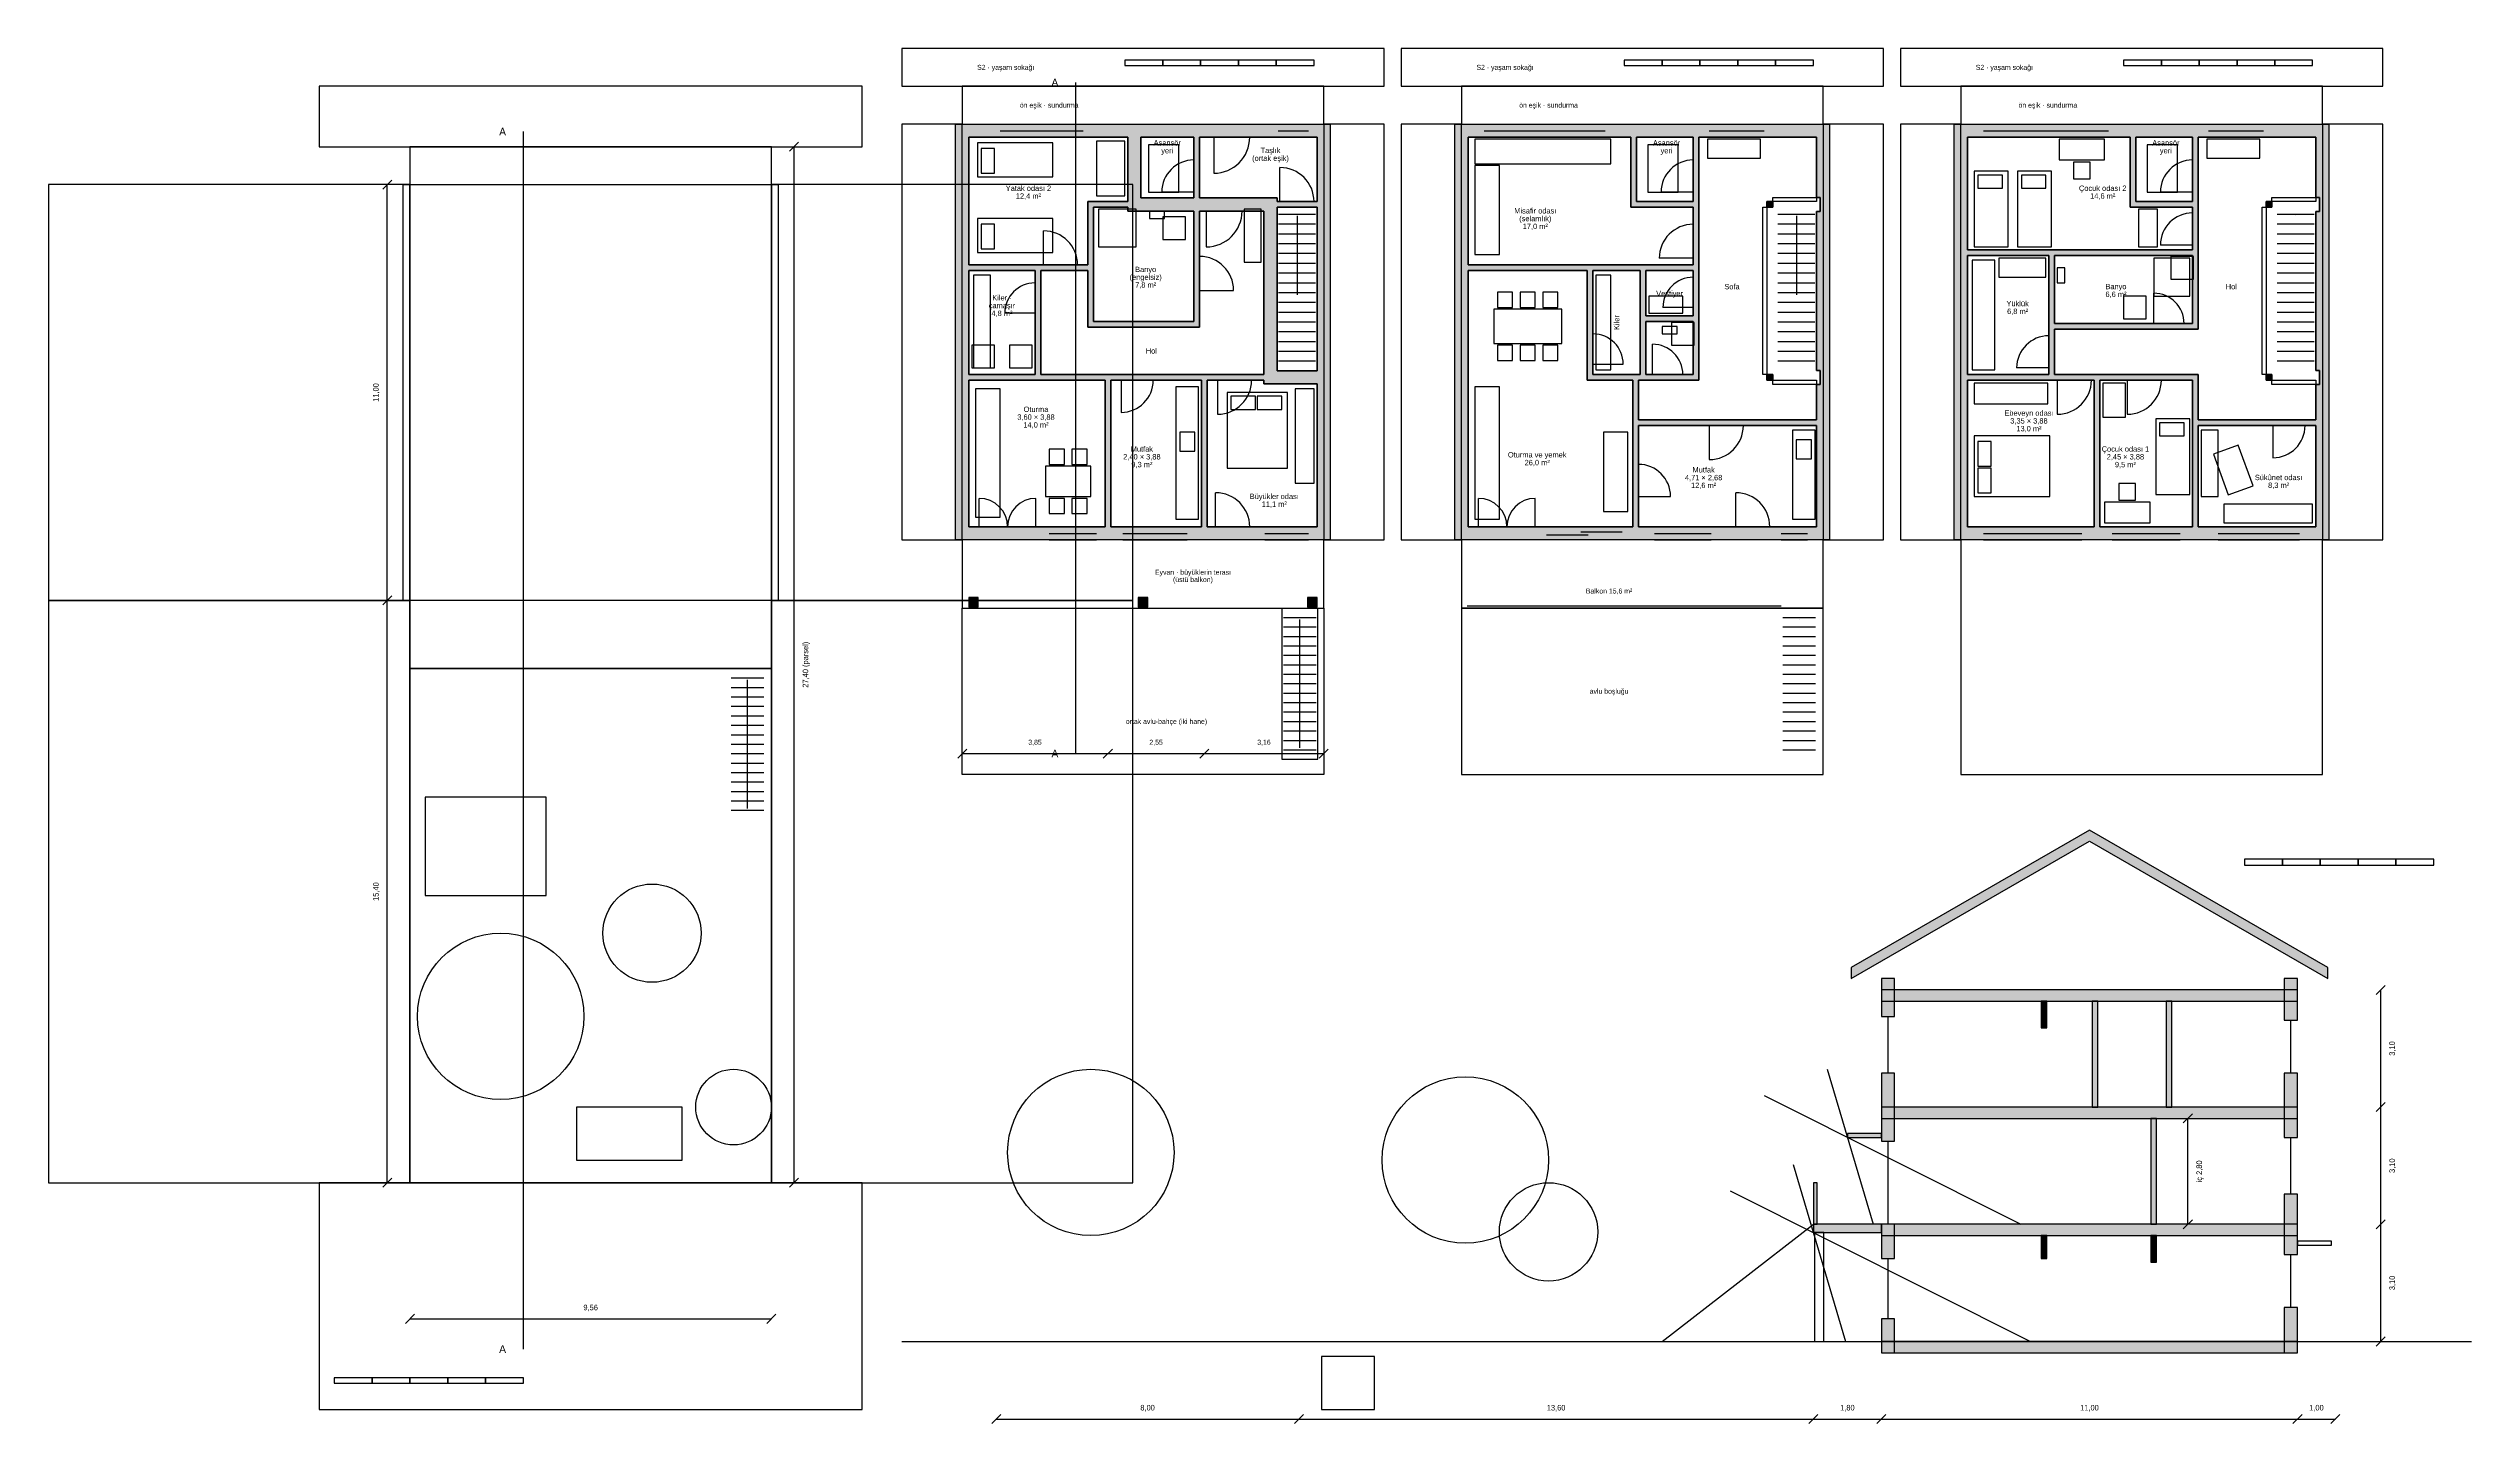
# Model space of a CAD drawing. Header units: metres. Extents: x -5.8 to 80.3, y 15.5 to 55.6.
# Drawn here: x -5.8 to 58.3, y 19.2 to 55.6 of the extents above; entities that cross this region are included whole.
import ezdxf
from ezdxf.enums import TextEntityAlignment as Align

# ---------------------------------------------------------------- set-up
doc = ezdxf.new("R2010")
doc.units = ezdxf.units.M
for name, color, linetype in [('ACIKLIK', 5, 'Continuous'), ('AKS', 1, 'Continuous'), ('DUVAR', 7, 'Continuous'), ('GORUNUS', 8, 'Continuous'), ('GUNES', 30, 'Continuous'), ('KESIT', 7, 'Continuous'), ('MOBILYA', 9, 'Continuous'), ('ODA', 8, 'Continuous'), ('OLCU', 3, 'Continuous'), ('PEYZAJ', 3, 'Continuous'), ('YAZI', 7, 'Continuous')]:
    doc.layers.add(name, color=color, linetype=linetype)

msp = doc.modelspace()

# ---------------------------------------------------------------- hatches: boundary and pattern name
at = {"layer": 'DUVAR'}
h = msp.add_hatch(color=250, dxfattribs=at)
h.paths.add_polyline_path([(23.125, 53.6), (28.131, 53.6), (28.131, 47.075), (28.131, 46.725), (28.131, 42.6), (18.225, 42.6), (18.225, 53.6), (22.775, 53.6), (23.125, 53.6)])
h.paths.add_polyline_path([(18.575, 42.95), (22.175, 42.95), (22.175, 46.825), (18.575, 46.825), (18.575, 42.95)], flags=16)
h.paths.add_polyline_path([(24.725, 42.95), (24.725, 46.825), (22.325, 46.825), (22.325, 42.95), (24.725, 42.95)], flags=16)
h.paths.add_polyline_path([(26.375, 46.725), (26.375, 46.825), (24.875, 46.825), (24.875, 42.95), (27.781, 42.95), (27.781, 46.725), (26.375, 46.725)], flags=16)
h.paths.add_polyline_path([(20.325, 46.975), (20.325, 49.725), (18.575, 49.725), (18.575, 46.975), (20.325, 46.975)], flags=16)
h.paths.add_polyline_path([(21.725, 48.225), (21.725, 49.725), (20.475, 49.725), (20.475, 46.975), (26.375, 46.975), (26.375, 51.3), (24.675, 51.3), (24.675, 48.225), (21.725, 48.225)], flags=16)
h.paths.add_polyline_path([(26.725, 47.075), (27.781, 47.075), (27.781, 51.4), (26.725, 51.4), (26.725, 47.075)], flags=16)
h.paths.add_polyline_path([(22.775, 51.4), (21.875, 51.4), (21.875, 48.375), (24.525, 48.375), (24.525, 51.3), (22.775, 51.3), (22.775, 51.4)], flags=16)
h.paths.add_polyline_path([(22.775, 53.25), (18.575, 53.25), (18.575, 49.875), (21.725, 49.875), (21.725, 51.55), (22.775, 51.55), (22.775, 53.25)], flags=16)
h.paths.add_polyline_path([(24.675, 53.25), (24.675, 51.65), (26.725, 51.65), (26.725, 51.55), (27.781, 51.55), (27.781, 53.25), (24.675, 53.25)], flags=16)
h.paths.add_polyline_path([(24.525, 53.25), (23.125, 53.25), (23.125, 51.65), (24.525, 51.65), (24.525, 53.25)], flags=16)
h = msp.add_hatch(color=250, dxfattribs=at)
h.paths.add_polyline_path([(31.425, 53.6), (41.331, 53.6), (41.331, 42.6), (31.425, 42.6), (31.425, 53.6)])
h.paths.add_polyline_path([(40.981, 42.95), (40.981, 45.625), (36.275, 45.625), (36.275, 42.95), (40.981, 42.95)], flags=16)
h.paths.add_polyline_path([(31.775, 49.725), (31.775, 42.95), (36.125, 42.95), (36.125, 46.825), (34.925, 46.825), (34.925, 49.725), (31.775, 49.725)], flags=16)
h.paths.add_polyline_path([(37.725, 48.375), (36.475, 48.375), (36.475, 46.975), (37.725, 46.975), (37.725, 48.375)], flags=16)
h.paths.add_polyline_path([(36.325, 49.725), (35.075, 49.725), (35.075, 46.975), (36.325, 46.975), (36.325, 49.725)], flags=16)
h.paths.add_polyline_path([(37.725, 49.725), (36.475, 49.725), (36.475, 48.525), (37.725, 48.525), (37.725, 49.725)], flags=16)
h.paths.add_polyline_path([(41.081, 51.66), (40.981, 51.66), (40.981, 53.25), (37.875, 53.25), (37.875, 46.825), (36.275, 46.825), (36.275, 45.775), (40.981, 45.775), (40.981, 46.715), (41.081, 46.715), (41.081, 47.085), (40.981, 47.085), (40.981, 51.29), (41.081, 51.29), (41.081, 51.66)], flags=16)
h.paths.add_polyline_path([(36.075, 53.25), (31.775, 53.25), (31.775, 49.875), (37.725, 49.875), (37.725, 51.4), (36.075, 51.4), (36.075, 53.25)], flags=16)
h.paths.add_polyline_path([(37.725, 51.55), (37.725, 53.25), (36.225, 53.25), (36.225, 51.55), (37.725, 51.55)], flags=16)
h = msp.add_hatch(color=250, dxfattribs=at)
h.paths.add_polyline_path([(54.531, 53.6), (54.531, 42.6), (44.625, 42.6), (44.625, 53.6), (54.531, 53.6)])
h.paths.add_polyline_path([(54.181, 42.95), (54.181, 45.625), (51.075, 45.625), (51.075, 42.95), (54.181, 42.95)], flags=16)
h.paths.add_polyline_path([(44.975, 42.95), (48.325, 42.95), (48.325, 46.825), (44.975, 46.825), (44.975, 42.95)], flags=16)
h.paths.add_polyline_path([(50.925, 42.95), (50.925, 46.825), (48.475, 46.825), (48.475, 42.95), (50.925, 42.95)], flags=16)
h.paths.add_polyline_path([(47.125, 50.125), (44.975, 50.125), (44.975, 46.975), (47.125, 46.975), (47.125, 50.125)], flags=16)
h.paths.add_polyline_path([(54.281, 51.66), (54.181, 51.66), (54.181, 53.25), (51.075, 53.25), (51.075, 48.175), (47.275, 48.175), (47.275, 46.975), (51.075, 46.975), (51.075, 45.775), (54.181, 45.775), (54.181, 46.715), (54.281, 46.715), (54.281, 47.085), (54.181, 47.085), (54.181, 51.29), (54.281, 51.29), (54.281, 51.66)], flags=16)
h.paths.add_polyline_path([(50.925, 50.125), (47.275, 50.125), (47.275, 48.325), (50.925, 48.325), (50.925, 50.125)], flags=16)
h.paths.add_polyline_path([(49.275, 53.25), (44.975, 53.25), (44.975, 50.275), (50.925, 50.275), (50.925, 51.4), (49.275, 51.4), (49.275, 53.25)], flags=16)
h.paths.add_polyline_path([(50.925, 51.55), (50.925, 53.25), (49.425, 53.25), (49.425, 51.55), (50.925, 51.55)], flags=16)
for points in [[(39.825, 51.4), (39.675, 51.4), (39.675, 51.55), (39.825, 51.55), (39.825, 51.4)], [(53.025, 51.4), (52.875, 51.4), (52.875, 51.55), (53.025, 51.55), (53.025, 51.4)], [(39.825, 46.975), (39.825, 46.825), (39.675, 46.825), (39.675, 46.975), (39.825, 46.975)], [(53.025, 46.975), (53.025, 46.825), (52.875, 46.825), (52.875, 46.975), (53.025, 46.975)], [(18.825, 40.825), (18.825, 41.075), (18.575, 41.075), (18.575, 40.825), (18.825, 40.825)], [(23.303, 40.825), (23.303, 41.075), (23.053, 41.075), (23.053, 40.825), (23.303, 40.825)], [(27.781, 40.825), (27.781, 41.075), (27.531, 41.075), (27.531, 40.825), (27.781, 40.825)]]:
    msp.add_hatch(color=250, dxfattribs=at).paths.add_polyline_path(points)
at = {"layer": 'KESIT'}
for points in [[(41.9, 31), (48.2, 34.637), (54.5, 31), (54.5, 31.289), (48.2, 34.926), (41.9, 31.289), (41.9, 31)], [(43.05, 30), (43.05, 31), (42.7, 31), (42.7, 30), (43.05, 30)], [(53.7, 29.9), (53.7, 31), (53.35, 31), (53.35, 29.9), (53.7, 29.9)], [(53.7, 30.4), (53.7, 30.7), (42.7, 30.7), (42.7, 30.4), (53.7, 30.4)], [(47.075, 29.7), (47.075, 30.4), (46.925, 30.4), (46.925, 29.7), (47.075, 29.7)], [(48.425, 27.6), (48.425, 30.4), (48.275, 30.4), (48.275, 27.6), (48.425, 27.6)], [(50.375, 27.6), (50.375, 30.4), (50.225, 30.4), (50.225, 27.6), (50.375, 27.6)], [(43.05, 26.7), (43.05, 28.5), (42.7, 28.5), (42.7, 26.7), (43.05, 26.7)], [(53.7, 26.8), (53.7, 28.5), (53.35, 28.5), (53.35, 26.8), (53.7, 26.8)], [(53.7, 27.3), (53.7, 27.6), (42.7, 27.6), (42.7, 27.3), (53.7, 27.3)], [(49.975, 24.5), (49.975, 27.3), (49.825, 27.3), (49.825, 24.5), (49.975, 24.5)], [(42.7, 26.8), (42.7, 26.9), (41.8, 26.9), (41.8, 26.8), (42.7, 26.8)], [(41, 24.5), (41, 25.6), (40.9, 25.6), (40.9, 24.5), (41, 24.5)], [(53.7, 23.7), (53.7, 25.3), (53.35, 25.3), (53.35, 23.7), (53.7, 23.7)], [(42.7, 24.28), (42.7, 24.5), (40.9, 24.5), (40.9, 24.28), (42.7, 24.28)], [(53.7, 24.2), (53.7, 24.5), (42.7, 24.5), (42.7, 24.2), (53.7, 24.2)], [(43.05, 23.6), (43.05, 24.5), (42.7, 24.5), (42.7, 23.6), (43.05, 23.6)], [(47.075, 23.6), (47.075, 24.2), (46.925, 24.2), (46.925, 23.6), (47.075, 23.6)], [(49.975, 23.5), (49.975, 24.2), (49.825, 24.2), (49.825, 23.5), (49.975, 23.5)], [(43.05, 21.1), (43.05, 22), (42.7, 22), (42.7, 21.1), (43.05, 21.1)], [(53.7, 21.1), (53.7, 22.3), (53.35, 22.3), (53.35, 21.1), (53.7, 21.1)], [(53.7, 21.1), (53.7, 21.4), (42.7, 21.4), (42.7, 21.1), (53.7, 21.1)]]:
    msp.add_hatch(color=250, dxfattribs=at).paths.add_polyline_path(points)

# ---------------------------------------------------------------- linework, layer by layer
at = {"layer": 'ACIKLIK'}
for points in [[(19.4, 53.6), (21.6, 53.6)], [(19.4, 53.425), (21.6, 53.425)], [(19.4, 53.25), (21.6, 53.25)], [(25.05, 53.25), (25.05, 52.3)], [(26.75, 53.6), (27.55, 53.6)], [(26.75, 53.425), (27.55, 53.425)], [(26.75, 53.25), (27.55, 53.25)], [(32.2, 53.6), (35.4, 53.6)], [(32.2, 53.425), (35.4, 53.425)], [(32.2, 53.25), (35.4, 53.25)], [(38.15, 53.6), (39.6, 53.6)], [(38.15, 53.425), (39.6, 53.425)], [(38.15, 53.25), (39.6, 53.25)], [(45.4, 53.6), (48.7, 53.6)], [(45.4, 53.425), (48.7, 53.425)], [(45.4, 53.25), (48.7, 53.25)], [(51.35, 53.6), (52.8, 53.6)], [(51.35, 53.425), (52.8, 53.425)], [(51.35, 53.25), (52.8, 53.25)], [(26.8, 51.55), (26.8, 52.45)], [(24.525, 51.8), (23.675, 51.8)], [(24.85, 51.3), (24.85, 50.35)], [(37.725, 51.8), (36.875, 51.8)], [(50.925, 51.8), (50.075, 51.8)], [(20.55, 49.875), (20.55, 50.775)], [(37.725, 50.05), (36.825, 50.05)], [(50.925, 50.4), (50.075, 50.4)], [(24.675, 49.2), (25.575, 49.2)], [(37.725, 48.75), (36.925, 48.75)], [(49.9, 48.325), (49.9, 49.125)], [(20.325, 48.6), (19.525, 48.6)], [(36.65, 46.975), (36.65, 47.775)], [(22.6, 46.825), (22.6, 45.975)], [(25.15, 46.825), (25.15, 45.925)], [(35.075, 47.25), (35.875, 47.25)], [(47.125, 47.15), (46.275, 47.15)], [(47.35, 46.825), (47.35, 45.925)], [(49.2, 46.825), (49.2, 45.925)], [(38.15, 45.625), (38.15, 44.725)], [(53.05, 45.625), (53.05, 44.775)], [(18.85, 42.95), (18.85, 43.7)], [(20.35, 42.95), (20.35, 43.7)], [(25.1, 42.95), (25.1, 43.85)], [(32.05, 42.95), (32.05, 43.7)], [(33.55, 42.95), (33.55, 43.7)], [(36.275, 43.75), (37.125, 43.75)], [(38.85, 42.95), (38.85, 43.85)], [(20.7, 42.95), (21.95, 42.95)], [(22.65, 42.95), (24.35, 42.95)], [(26.4, 42.95), (27.55, 42.95)], [(36.7, 42.95), (38.2, 42.95)], [(40.05, 42.95), (40.75, 42.95)], [(45.4, 42.95), (48, 42.95)], [(48.8, 42.95), (50.6, 42.95)], [(51.6, 42.95), (53.75, 42.95)], [(20.7, 42.775), (21.95, 42.775)], [(20.7, 42.6), (21.95, 42.6)], [(22.65, 42.775), (24.35, 42.775)], [(22.65, 42.6), (24.35, 42.6)], [(26.4, 42.775), (27.55, 42.775)], [(26.4, 42.6), (27.55, 42.6)], [(33.85, 42.735), (34.95, 42.735)], [(34.75, 42.815), (35.85, 42.815)], [(36.7, 42.775), (38.2, 42.775)], [(36.7, 42.6), (38.2, 42.6)], [(40.05, 42.775), (40.75, 42.775)], [(40.05, 42.6), (40.75, 42.6)], [(45.4, 42.775), (48, 42.775)], [(45.4, 42.6), (48, 42.6)], [(48.8, 42.775), (50.6, 42.775)], [(48.8, 42.6), (50.6, 42.6)], [(51.6, 42.775), (53.75, 42.775)], [(51.6, 42.6), (53.75, 42.6)], [(42.875, 28.5), (42.875, 30)], [(53.525, 28.5), (53.525, 29.9)], [(42.875, 24.5), (42.875, 26.7)], [(53.525, 25.3), (53.525, 26.8)], [(42.875, 22), (42.875, 23.6)], [(53.525, 22.3), (53.525, 23.7)]]:
    msp.add_lwpolyline(points, dxfattribs=at)
for centre, radius, start, end in [((25.05, 53.25), 0.95, 270, 360), ((24.525, 51.8), 0.85, 90, 180), ((37.725, 51.8), 0.85, 90, 180), ((50.925, 51.8), 0.85, 90, 180), ((26.8, 51.55), 0.9, 0, 90), ((24.85, 51.3), 0.95, 270, 360), ((50.925, 50.4), 0.85, 90, 180), ((20.55, 49.875), 0.9, 0, 90), ((37.725, 50.05), 0.9, 90, 180), ((24.675, 49.2), 0.9, 0, 90), ((20.325, 48.6), 0.8, 90, 180), ((37.725, 48.75), 0.8, 90, 180), ((49.9, 48.325), 0.8, 0, 90), ((35.075, 47.25), 0.8, 0, 90), ((36.65, 46.975), 0.8, 0, 90), ((47.125, 47.15), 0.85, 90, 180), ((22.6, 46.825), 0.85, 270, 360), ((25.15, 46.825), 0.9, 270, 360), ((47.35, 46.825), 0.9, 270, 360), ((49.2, 46.825), 0.9, 270, 360), ((38.15, 45.625), 0.9, 270, 360), ((53.05, 45.625), 0.85, 270, 360), ((36.275, 43.75), 0.85, 0, 90), ((18.85, 42.95), 0.75, 0, 90), ((20.35, 42.95), 0.75, 90, 180), ((25.1, 42.95), 0.9, 0, 90), ((32.05, 42.95), 0.75, 0, 90), ((33.55, 42.95), 0.75, 90, 180), ((38.85, 42.95), 0.9, 0, 90)]:
    msp.add_arc(centre, radius, start, end, dxfattribs=at)
at = {"layer": 'AKS'}
for points in [[(21.4, 36.95), (21.4, 54.7)], [(6.8, 21.2), (6.8, 53.4)], [(3.8, 25.6), (13.356, 25.6), (13.356, 53), (3.8, 53), (3.8, 25.6)]]:
    msp.add_lwpolyline(points, dxfattribs=at)
at = {"layer": 'DUVAR'}
for points in [[(23.125, 53.6), (28.131, 53.6), (28.131, 47.075), (28.131, 46.725), (28.131, 42.6), (18.225, 42.6), (18.225, 53.6), (22.775, 53.6), (23.125, 53.6)], [(22.775, 53.25), (18.575, 53.25), (18.575, 49.875), (21.725, 49.875), (21.725, 51.55), (22.775, 51.55), (22.775, 53.25)], [(24.525, 53.25), (23.125, 53.25), (23.125, 51.65), (24.525, 51.65), (24.525, 53.25)], [(24.675, 53.25), (24.675, 51.65), (26.725, 51.65), (26.725, 51.55), (27.781, 51.55), (27.781, 53.25), (24.675, 53.25)], [(31.425, 53.6), (41.331, 53.6), (41.331, 42.6), (31.425, 42.6), (31.425, 53.6)], [(36.075, 53.25), (31.775, 53.25), (31.775, 49.875), (37.725, 49.875), (37.725, 51.4), (36.075, 51.4), (36.075, 53.25)], [(37.725, 51.55), (37.725, 53.25), (36.225, 53.25), (36.225, 51.55), (37.725, 51.55)], [(41.081, 51.66), (40.981, 51.66), (40.981, 53.25), (37.875, 53.25), (37.875, 46.825), (36.275, 46.825), (36.275, 45.775), (40.981, 45.775), (40.981, 46.715), (41.081, 46.715), (41.081, 47.085), (40.981, 47.085), (40.981, 51.29), (41.081, 51.29), (41.081, 51.66)], [(54.531, 53.6), (54.531, 42.6), (44.625, 42.6), (44.625, 53.6), (54.531, 53.6)], [(49.275, 53.25), (44.975, 53.25), (44.975, 50.275), (50.925, 50.275), (50.925, 51.4), (49.275, 51.4), (49.275, 53.25)], [(54.281, 51.66), (54.181, 51.66), (54.181, 53.25), (51.075, 53.25), (51.075, 48.175), (47.275, 48.175), (47.275, 46.975), (51.075, 46.975), (51.075, 45.775), (54.181, 45.775), (54.181, 46.715), (54.281, 46.715), (54.281, 47.085), (54.181, 47.085), (54.181, 51.29), (54.281, 51.29), (54.281, 51.66)], [(50.925, 51.55), (50.925, 53.25), (49.425, 53.25), (49.425, 51.55), (50.925, 51.55)], [(8.175, 52), (8.525, 52), (13.531, 52), (13.531, 45.475), (13.531, 45.125), (13.531, 41), (3.625, 41), (3.625, 52), (8.175, 52)], [(21.725, 48.225), (21.725, 49.725), (20.475, 49.725), (20.475, 46.975), (26.375, 46.975), (26.375, 51.3), (24.675, 51.3), (24.675, 48.225), (21.725, 48.225)], [(22.775, 51.4), (21.875, 51.4), (21.875, 48.375), (24.525, 48.375), (24.525, 51.3), (22.775, 51.3), (22.775, 51.4)], [(26.725, 47.075), (27.781, 47.075), (27.781, 51.4), (26.725, 51.4), (26.725, 47.075)], [(39.825, 51.4), (39.675, 51.4), (39.675, 51.55), (39.825, 51.55), (39.825, 51.4)], [(53.025, 51.4), (52.875, 51.4), (52.875, 51.55), (53.025, 51.55), (53.025, 51.4)], [(47.125, 50.125), (44.975, 50.125), (44.975, 46.975), (47.125, 46.975), (47.125, 50.125)], [(50.925, 50.125), (47.275, 50.125), (47.275, 48.325), (50.925, 48.325), (50.925, 50.125)], [(20.325, 46.975), (20.325, 49.725), (18.575, 49.725), (18.575, 46.975), (20.325, 46.975)], [(31.775, 49.725), (31.775, 42.95), (36.125, 42.95), (36.125, 46.825), (34.925, 46.825), (34.925, 49.725), (31.775, 49.725)], [(36.325, 49.725), (35.075, 49.725), (35.075, 46.975), (36.325, 46.975), (36.325, 49.725)], [(37.725, 49.725), (36.475, 49.725), (36.475, 48.525), (37.725, 48.525), (37.725, 49.725)], [(37.725, 48.375), (36.475, 48.375), (36.475, 46.975), (37.725, 46.975), (37.725, 48.375)], [(18.575, 42.95), (22.175, 42.95), (22.175, 46.825), (18.575, 46.825), (18.575, 42.95)], [(24.725, 42.95), (24.725, 46.825), (22.325, 46.825), (22.325, 42.95), (24.725, 42.95)], [(26.375, 46.725), (26.375, 46.825), (24.875, 46.825), (24.875, 42.95), (27.781, 42.95), (27.781, 46.725), (26.375, 46.725)], [(39.825, 46.975), (39.825, 46.825), (39.675, 46.825), (39.675, 46.975), (39.825, 46.975)], [(44.975, 42.95), (48.325, 42.95), (48.325, 46.825), (44.975, 46.825), (44.975, 42.95)], [(50.925, 42.95), (50.925, 46.825), (48.475, 46.825), (48.475, 42.95), (50.925, 42.95)], [(53.025, 46.975), (53.025, 46.825), (52.875, 46.825), (52.875, 46.975), (53.025, 46.975)], [(40.981, 42.95), (40.981, 45.625), (36.275, 45.625), (36.275, 42.95), (40.981, 42.95)], [(54.181, 42.95), (54.181, 45.625), (51.075, 45.625), (51.075, 42.95), (54.181, 42.95)], [(18.825, 40.825), (18.825, 41.075), (18.575, 41.075), (18.575, 40.825), (18.825, 40.825)], [(23.303, 40.825), (23.303, 41.075), (23.053, 41.075), (23.053, 40.825), (23.303, 40.825)], [(27.781, 40.825), (27.781, 41.075), (27.531, 41.075), (27.531, 40.825), (27.781, 40.825)]]:
    msp.add_lwpolyline(points, close=True, dxfattribs=at)
msp.add_lwpolyline([(31.75, 40.86), (40.05, 40.86)], dxfattribs=at)
at = {"layer": 'GORUNUS'}
for points in [[(18.4, 42.6), (18.4, 53.6), (16.8, 53.6), (16.8, 42.6), (18.4, 42.6)], [(29.556, 42.6), (29.556, 53.6), (27.956, 53.6), (27.956, 42.6), (29.556, 42.6)], [(31.6, 42.6), (31.6, 53.6), (30, 53.6), (30, 42.6), (31.6, 42.6)], [(42.756, 42.6), (42.756, 53.6), (41.156, 53.6), (41.156, 42.6), (42.756, 42.6)], [(44.8, 42.6), (44.8, 53.6), (43.2, 53.6), (43.2, 42.6), (44.8, 42.6)], [(55.956, 42.6), (55.956, 53.6), (54.356, 53.6), (54.356, 42.6), (55.956, 42.6)], [(3.8, 41), (3.8, 52), (-5.756, 52), (-5.756, 41), (3.8, 41)], [(22.911, 41), (22.911, 52), (13.356, 52), (13.356, 41), (22.911, 41)], [(41.18, 21.4), (41.18, 24.28), (40.93, 24.28), (40.93, 21.4), (41.18, 21.4)], [(54.6, 23.95), (54.6, 24.05), (53.7, 24.05), (53.7, 23.95), (54.6, 23.95)], [(29.3, 19.6), (29.3, 21), (27.9, 21), (27.9, 19.6), (29.3, 19.6)]]:
    msp.add_lwpolyline(points, close=True, dxfattribs=at)
msp.add_lwpolyline([(36.9, 21.4), (40.9, 24.5)], dxfattribs=at)
at = {"layer": 'GUNES'}
for points in [[(41.267, 28.6), (42.481, 24.5)], [(39.6, 27.903), (46.387, 24.5)], [(40.367, 26.08), (41.753, 21.4)], [(38.7, 25.383), (46.644, 21.4)]]:
    msp.add_lwpolyline(points, dxfattribs=at)
at = {"layer": 'KESIT'}
for points in [[(41.9, 31), (48.2, 34.637), (54.5, 31), (54.5, 31.289), (48.2, 34.926), (41.9, 31.289), (41.9, 31)], [(43.05, 30), (43.05, 31), (42.7, 31), (42.7, 30), (43.05, 30)], [(53.7, 29.9), (53.7, 31), (53.35, 31), (53.35, 29.9), (53.7, 29.9)], [(53.7, 30.4), (53.7, 30.7), (42.7, 30.7), (42.7, 30.4), (53.7, 30.4)], [(47.075, 29.7), (47.075, 30.4), (46.925, 30.4), (46.925, 29.7), (47.075, 29.7)], [(48.425, 27.6), (48.425, 30.4), (48.275, 30.4), (48.275, 27.6), (48.425, 27.6)], [(50.375, 27.6), (50.375, 30.4), (50.225, 30.4), (50.225, 27.6), (50.375, 27.6)], [(43.05, 26.7), (43.05, 28.5), (42.7, 28.5), (42.7, 26.7), (43.05, 26.7)], [(53.7, 26.8), (53.7, 28.5), (53.35, 28.5), (53.35, 26.8), (53.7, 26.8)], [(53.7, 27.3), (53.7, 27.6), (42.7, 27.6), (42.7, 27.3), (53.7, 27.3)], [(49.975, 24.5), (49.975, 27.3), (49.825, 27.3), (49.825, 24.5), (49.975, 24.5)], [(42.7, 26.8), (42.7, 26.9), (41.8, 26.9), (41.8, 26.8), (42.7, 26.8)], [(41, 24.5), (41, 25.6), (40.9, 25.6), (40.9, 24.5), (41, 24.5)], [(53.7, 23.7), (53.7, 25.3), (53.35, 25.3), (53.35, 23.7), (53.7, 23.7)], [(42.7, 24.28), (42.7, 24.5), (40.9, 24.5), (40.9, 24.28), (42.7, 24.28)], [(53.7, 24.2), (53.7, 24.5), (42.7, 24.5), (42.7, 24.2), (53.7, 24.2)], [(43.05, 23.6), (43.05, 24.5), (42.7, 24.5), (42.7, 23.6), (43.05, 23.6)], [(47.075, 23.6), (47.075, 24.2), (46.925, 24.2), (46.925, 23.6), (47.075, 23.6)], [(49.975, 23.5), (49.975, 24.2), (49.825, 24.2), (49.825, 23.5), (49.975, 23.5)], [(43.05, 21.1), (43.05, 22), (42.7, 22), (42.7, 21.1), (43.05, 21.1)], [(53.7, 21.1), (53.7, 22.3), (53.35, 22.3), (53.35, 21.1), (53.7, 21.1)], [(53.7, 21.1), (53.7, 21.4), (42.7, 21.4), (42.7, 21.1), (53.7, 21.1)]]:
    msp.add_lwpolyline(points, close=True, dxfattribs=at)
msp.add_lwpolyline([(16.8, 21.4), (58.3, 21.4)], dxfattribs=at)
at = {"layer": 'MOBILYA'}
for points in [[(35.55, 52.55), (35.55, 53.2), (31.95, 53.2), (31.95, 52.55), (35.55, 52.55)], [(39.5, 52.7), (39.5, 53.2), (38.1, 53.2), (38.1, 52.7), (39.5, 52.7)], [(48.6, 52.65), (48.6, 53.2), (47.4, 53.2), (47.4, 52.65), (48.6, 52.65)], [(52.7, 52.7), (52.7, 53.2), (51.3, 53.2), (51.3, 52.7), (52.7, 52.7)], [(20.8, 52.2), (20.8, 53.1), (18.8, 53.1), (18.8, 52.2), (20.8, 52.2)], [(19.25, 52.3), (19.25, 52.95), (18.9, 52.95), (18.9, 52.3), (19.25, 52.3)], [(22.7, 51.7), (22.7, 53.15), (21.95, 53.15), (21.95, 51.7), (22.7, 51.7)], [(24.125, 51.8), (24.125, 53.05), (23.325, 53.05), (23.325, 51.8), (24.125, 51.8)], [(37.325, 51.8), (37.325, 53.05), (36.525, 53.05), (36.525, 51.8), (37.325, 51.8)], [(48.22, 52.15), (48.22, 52.59), (47.78, 52.59), (47.78, 52.15), (48.22, 52.15)], [(50.525, 51.8), (50.525, 53.05), (49.725, 53.05), (49.725, 51.8), (50.525, 51.8)], [(32.6, 50.15), (32.6, 52.5), (31.95, 52.5), (31.95, 50.15), (32.6, 50.15)], [(46.05, 50.35), (46.05, 52.35), (45.15, 52.35), (45.15, 50.35), (46.05, 50.35)], [(45.9, 51.9), (45.9, 52.25), (45.25, 52.25), (45.25, 51.9), (45.9, 51.9)], [(47.2, 50.35), (47.2, 52.35), (46.3, 52.35), (46.3, 50.35), (47.2, 50.35)], [(47.05, 51.9), (47.05, 52.25), (46.4, 52.25), (46.4, 51.9), (47.05, 51.9)], [(23, 50.35), (23, 51.35), (22, 51.35), (22, 50.35), (23, 50.35)], [(23.75, 51.1), (23.75, 51.3), (23.35, 51.3), (23.35, 51.1), (23.75, 51.1)], [(26.3, 49.95), (26.3, 51.35), (25.85, 51.35), (25.85, 49.95), (26.3, 49.95)], [(50, 50.35), (50, 51.35), (49.5, 51.35), (49.5, 50.35), (50, 50.35)], [(20.8, 50.2), (20.8, 51.1), (18.8, 51.1), (18.8, 50.2), (20.8, 50.2)], [(19.25, 50.3), (19.25, 50.95), (18.9, 50.95), (18.9, 50.3), (19.25, 50.3)], [(24.3, 50.55), (24.3, 51.15), (23.7, 51.15), (23.7, 50.55), (24.3, 50.55)], [(45.7, 47.1), (45.7, 50), (45.1, 50), (45.1, 47.1), (45.7, 47.1)], [(47.05, 49.55), (47.05, 50.05), (45.8, 50.05), (45.8, 49.55), (47.05, 49.55)], [(50.85, 49.05), (50.85, 50.05), (49.9, 50.05), (49.9, 49.05), (50.85, 49.05)], [(50.95, 49.5), (50.95, 50.1), (50.35, 50.1), (50.35, 49.5), (50.95, 49.5)], [(19.15, 47.15), (19.15, 49.6), (18.7, 49.6), (18.7, 47.15), (19.15, 47.15)], [(35.55, 47.1), (35.55, 49.6), (35.15, 49.6), (35.15, 47.1), (35.55, 47.1)], [(47.55, 49.4), (47.55, 49.8), (47.35, 49.8), (47.35, 49.4), (47.55, 49.4)], [(34.25, 47.8), (34.25, 48.7), (32.45, 48.7), (32.45, 47.8), (34.25, 47.8)], [(32.95, 48.75), (32.95, 49.15), (32.55, 49.15), (32.55, 48.75), (32.95, 48.75)], [(33.55, 48.75), (33.55, 49.15), (33.15, 49.15), (33.15, 48.75), (33.55, 48.75)], [(34.15, 48.75), (34.15, 49.15), (33.75, 49.15), (33.75, 48.75), (34.15, 48.75)], [(37.45, 48.6), (37.45, 49.05), (36.55, 49.05), (36.55, 48.6), (37.45, 48.6)], [(49.7, 48.45), (49.7, 49.05), (49.1, 49.05), (49.1, 48.45), (49.7, 48.45)], [(37.3, 48.05), (37.3, 48.25), (36.9, 48.25), (36.9, 48.05), (37.3, 48.05)], [(37.75, 47.75), (37.75, 48.35), (37.15, 48.35), (37.15, 47.75), (37.75, 47.75)], [(19.25, 47.15), (19.25, 47.75), (18.65, 47.75), (18.65, 47.15), (19.25, 47.15)], [(20.25, 47.15), (20.25, 47.75), (19.65, 47.75), (19.65, 47.15), (20.25, 47.15)], [(32.95, 47.35), (32.95, 47.75), (32.55, 47.75), (32.55, 47.35), (32.95, 47.35)], [(33.55, 47.35), (33.55, 47.75), (33.15, 47.75), (33.15, 47.35), (33.55, 47.35)], [(34.15, 47.35), (34.15, 47.75), (33.75, 47.75), (33.75, 47.35), (34.15, 47.35)], [(19.4, 43.2), (19.4, 46.6), (18.75, 46.6), (18.75, 43.2), (19.4, 43.2)], [(24.65, 43.15), (24.65, 46.65), (24.05, 46.65), (24.05, 43.15), (24.65, 43.15)], [(27, 44.5), (27, 46.5), (25.4, 46.5), (25.4, 44.5), (27, 44.5)], [(26.15, 46.05), (26.15, 46.4), (25.5, 46.4), (25.5, 46.05), (26.15, 46.05)], [(26.85, 46.05), (26.85, 46.4), (26.2, 46.4), (26.2, 46.05), (26.85, 46.05)], [(27.7, 44.1), (27.7, 46.6), (27.2, 46.6), (27.2, 44.1), (27.7, 44.1)], [(32.6, 43.15), (32.6, 46.65), (31.95, 46.65), (31.95, 43.15), (32.6, 43.15)], [(47.1, 46.2), (47.1, 46.75), (45.15, 46.75), (45.15, 46.2), (47.1, 46.2)], [(49.15, 45.85), (49.15, 46.75), (48.55, 46.75), (48.55, 45.85), (49.15, 45.85)], [(40.95, 43.15), (40.95, 45.5), (40.35, 45.5), (40.35, 43.15), (40.95, 43.15)], [(50.85, 43.8), (50.85, 45.8), (49.95, 45.8), (49.95, 43.8), (50.85, 43.8)], [(50.7, 45.35), (50.7, 45.7), (50.05, 45.7), (50.05, 45.35), (50.7, 45.35)], [(51.6, 43.75), (51.6, 45.5), (51.15, 45.5), (51.15, 43.75), (51.6, 43.75)], [(21.1, 44.6), (21.1, 45), (20.7, 45), (20.7, 44.6), (21.1, 44.6)], [(21.7, 44.6), (21.7, 45), (21.3, 45), (21.3, 44.6), (21.7, 44.6)], [(24.55, 44.95), (24.55, 45.45), (24.15, 45.45), (24.15, 44.95), (24.55, 44.95)], [(36, 43.35), (36, 45.45), (35.35, 45.45), (35.35, 43.35), (36, 43.35)], [(40.85, 44.75), (40.85, 45.25), (40.45, 45.25), (40.45, 44.75), (40.85, 44.75)], [(47.15, 43.75), (47.15, 45.35), (45.15, 45.35), (45.15, 43.75), (47.15, 43.75)], [(45.6, 44.55), (45.6, 45.2), (45.25, 45.2), (45.25, 44.55), (45.6, 44.55)], [(52.134, 45.11), (51.476, 44.872), (51.866, 43.79), (52.524, 44.028), (52.134, 45.11)], [(21.8, 43.75), (21.8, 44.55), (20.6, 44.55), (20.6, 43.75), (21.8, 43.75)], [(45.6, 43.85), (45.6, 44.5), (45.25, 44.5), (45.25, 43.85), (45.6, 43.85)], [(21.1, 43.3), (21.1, 43.7), (20.7, 43.7), (20.7, 43.3), (21.1, 43.3)], [(21.7, 43.3), (21.7, 43.7), (21.3, 43.7), (21.3, 43.3), (21.7, 43.3)], [(49.8, 43.05), (49.8, 43.6), (48.6, 43.6), (48.6, 43.05), (49.8, 43.05)], [(49.42, 43.65), (49.42, 44.09), (48.98, 44.09), (48.98, 43.65), (49.42, 43.65)], [(54.1, 43.05), (54.1, 43.55), (51.75, 43.55), (51.75, 43.05), (54.1, 43.05)]]:
    msp.add_lwpolyline(points, close=True, dxfattribs=at)
for points in [[(26.765, 51.216), (27.741, 51.216)], [(26.765, 50.957), (27.741, 50.957)], [(26.765, 50.699), (27.741, 50.699)], [(27.253, 51.175), (27.253, 49.085)], [(39.965, 51.216), (40.941, 51.216)], [(39.965, 50.957), (40.941, 50.957)], [(39.965, 50.699), (40.941, 50.699)], [(40.453, 51.175), (40.453, 49.085)], [(53.165, 51.216), (54.141, 51.216)], [(53.165, 50.957), (54.141, 50.957)], [(53.165, 50.699), (54.141, 50.699)], [(53.653, 51.175), (53.653, 51.175)], [(26.765, 50.44), (27.741, 50.44)], [(26.765, 50.181), (27.741, 50.181)], [(39.965, 50.44), (40.941, 50.44)], [(39.965, 50.181), (40.941, 50.181)], [(53.165, 50.44), (54.141, 50.44)], [(53.165, 50.181), (54.141, 50.181)], [(26.765, 49.922), (27.741, 49.922)], [(26.765, 49.663), (27.741, 49.663)], [(26.765, 49.404), (27.741, 49.404)], [(39.965, 49.922), (40.941, 49.922)], [(39.965, 49.663), (40.941, 49.663)], [(39.965, 49.404), (40.941, 49.404)], [(53.165, 49.922), (54.141, 49.922)], [(53.165, 49.663), (54.141, 49.663)], [(53.165, 49.404), (54.141, 49.404)], [(26.765, 49.146), (27.741, 49.146)], [(26.765, 48.887), (27.741, 48.887)], [(39.965, 49.146), (40.941, 49.146)], [(39.965, 48.887), (40.941, 48.887)], [(53.165, 49.146), (54.141, 49.146)], [(53.165, 48.887), (54.141, 48.887)], [(26.765, 48.628), (27.741, 48.628)], [(26.765, 48.369), (27.741, 48.369)], [(26.765, 48.11), (27.741, 48.11)], [(39.965, 48.628), (40.941, 48.628)], [(39.965, 48.369), (40.941, 48.369)], [(39.965, 48.11), (40.941, 48.11)], [(53.165, 48.628), (54.141, 48.628)], [(53.165, 48.369), (54.141, 48.369)], [(53.165, 48.11), (54.141, 48.11)], [(26.765, 47.851), (27.741, 47.851)], [(26.765, 47.593), (27.741, 47.593)], [(39.965, 47.851), (40.941, 47.851)], [(39.965, 47.593), (40.941, 47.593)], [(53.165, 47.851), (54.141, 47.851)], [(53.165, 47.593), (54.141, 47.593)], [(26.765, 47.334), (27.741, 47.334)], [(39.965, 47.334), (40.941, 47.334)], [(53.165, 47.334), (54.141, 47.334)], [(26.89, 40.55), (27.76, 40.55)], [(27.325, 37.1), (27.325, 40.5)], [(40.09, 40.55), (40.96, 40.55)], [(40.525, 40.5), (40.525, 40.5)], [(26.89, 40.3), (27.76, 40.3)], [(26.89, 40.05), (27.76, 40.05)], [(26.89, 39.8), (27.76, 39.8)], [(40.09, 40.3), (40.96, 40.3)], [(40.09, 40.05), (40.96, 40.05)], [(40.09, 39.8), (40.96, 39.8)], [(26.89, 39.55), (27.76, 39.55)], [(26.89, 39.3), (27.76, 39.3)], [(40.09, 39.55), (40.96, 39.55)], [(40.09, 39.3), (40.96, 39.3)], [(12.29, 38.95), (13.16, 38.95)], [(12.29, 38.7), (13.16, 38.7)], [(12.29, 38.45), (13.16, 38.45)], [(12.725, 35.5), (12.725, 38.9)], [(26.89, 39.05), (27.76, 39.05)], [(26.89, 38.8), (27.76, 38.8)], [(26.89, 38.55), (27.76, 38.55)], [(40.09, 39.05), (40.96, 39.05)], [(40.09, 38.8), (40.96, 38.8)], [(40.09, 38.55), (40.96, 38.55)], [(12.29, 38.2), (13.16, 38.2)], [(12.29, 37.95), (13.16, 37.95)], [(26.89, 38.3), (27.76, 38.3)], [(26.89, 38.05), (27.76, 38.05)], [(26.89, 37.8), (27.76, 37.8)], [(40.09, 38.3), (40.96, 38.3)], [(40.09, 38.05), (40.96, 38.05)], [(40.09, 37.8), (40.96, 37.8)], [(12.29, 37.7), (13.16, 37.7)], [(12.29, 37.45), (13.16, 37.45)], [(12.29, 37.2), (13.16, 37.2)], [(26.89, 37.55), (27.76, 37.55)], [(26.89, 37.3), (27.76, 37.3)], [(40.09, 37.55), (40.96, 37.55)], [(40.09, 37.3), (40.96, 37.3)], [(12.29, 36.95), (13.16, 36.95)], [(12.29, 36.7), (13.16, 36.7)], [(26.89, 37.05), (27.76, 37.05)], [(40.09, 37.05), (40.96, 37.05)], [(12.29, 36.45), (13.16, 36.45)], [(12.29, 36.2), (13.16, 36.2)], [(12.29, 35.95), (13.16, 35.95)], [(12.29, 35.7), (13.16, 35.7)], [(12.29, 35.45), (13.16, 35.45)]]:
    msp.add_lwpolyline(points, dxfattribs=at)
at = {"layer": 'ODA'}
for points in [[(18.575, 49.875), (18.575, 53.25), (22.775, 53.25), (22.775, 51.55), (21.725, 51.55), (21.725, 49.875), (18.575, 49.875)], [(24.525, 51.65), (23.125, 51.65), (23.125, 53.25), (24.525, 53.25), (24.525, 51.65)], [(26.725, 51.55), (26.725, 51.65), (24.675, 51.65), (24.675, 53.25), (27.781, 53.25), (27.781, 51.55), (26.725, 51.55)], [(37.725, 49.875), (31.775, 49.875), (31.775, 53.25), (36.075, 53.25), (36.075, 51.4), (37.725, 51.4), (37.725, 49.875)], [(36.225, 51.55), (36.225, 53.25), (37.725, 53.25), (37.725, 51.55), (36.225, 51.55)], [(36.275, 45.775), (36.275, 46.825), (37.875, 46.825), (37.875, 53.25), (40.981, 53.25), (40.981, 51.55), (39.675, 51.55), (39.675, 46.825), (40.981, 46.825), (40.981, 45.775), (36.275, 45.775)], [(50.925, 50.275), (44.975, 50.275), (44.975, 53.25), (49.275, 53.25), (49.275, 51.4), (50.925, 51.4), (50.925, 50.275)], [(51.075, 45.775), (51.075, 46.975), (47.275, 46.975), (47.275, 48.175), (51.075, 48.175), (51.075, 53.25), (54.181, 53.25), (54.181, 51.55), (52.875, 51.55), (52.875, 46.825), (54.181, 46.825), (54.181, 45.775), (51.075, 45.775)], [(49.425, 51.55), (49.425, 53.25), (50.925, 53.25), (50.925, 51.55), (49.425, 51.55)], [(20.475, 46.975), (20.475, 49.725), (21.725, 49.725), (21.725, 48.225), (24.675, 48.225), (24.675, 51.3), (26.375, 51.3), (26.375, 46.975), (20.475, 46.975)], [(21.875, 48.375), (21.875, 51.4), (22.775, 51.4), (22.775, 51.3), (24.525, 51.3), (24.525, 48.375), (21.875, 48.375)], [(27.781, 51.4), (27.781, 47.075), (26.725, 47.075), (26.725, 51.4), (27.781, 51.4)], [(41.081, 46.715), (39.825, 46.715), (39.825, 46.975), (39.565, 46.975), (39.565, 51.4), (39.825, 51.4), (39.825, 51.66), (41.081, 51.66), (41.081, 51.29), (40.981, 51.29), (40.981, 47.085), (41.081, 47.085), (41.081, 46.715)], [(54.281, 46.715), (53.025, 46.715), (53.025, 46.975), (52.765, 46.975), (52.765, 51.4), (53.025, 51.4), (53.025, 51.66), (54.281, 51.66), (54.281, 51.29), (54.181, 51.29), (54.181, 47.085), (54.281, 47.085), (54.281, 46.715)], [(44.975, 46.975), (44.975, 50.125), (47.125, 50.125), (47.125, 46.975), (44.975, 46.975)], [(47.275, 48.325), (47.275, 50.125), (50.925, 50.125), (50.925, 48.325), (47.275, 48.325)], [(18.575, 46.975), (18.575, 49.725), (20.325, 49.725), (20.325, 46.975), (18.575, 46.975)], [(36.125, 42.95), (31.775, 42.95), (31.775, 49.725), (34.925, 49.725), (34.925, 46.825), (36.125, 46.825), (36.125, 42.95)], [(35.075, 46.975), (35.075, 49.725), (36.325, 49.725), (36.325, 46.975), (35.075, 46.975)], [(36.475, 48.525), (36.475, 49.725), (37.725, 49.725), (37.725, 48.525), (36.475, 48.525)], [(36.475, 46.975), (36.475, 48.375), (37.725, 48.375), (37.725, 46.975), (36.475, 46.975)], [(22.175, 46.825), (22.175, 42.95), (18.575, 42.95), (18.575, 46.825), (22.175, 46.825)], [(22.325, 46.825), (24.725, 46.825), (24.725, 42.95), (22.325, 42.95), (22.325, 46.825)], [(24.875, 46.825), (26.375, 46.825), (26.375, 46.725), (27.781, 46.725), (27.781, 42.95), (24.875, 42.95), (24.875, 46.825)], [(48.325, 46.825), (48.325, 42.95), (44.975, 42.95), (44.975, 46.825), (48.325, 46.825)], [(48.475, 46.825), (50.925, 46.825), (50.925, 42.95), (48.475, 42.95), (48.475, 46.825)], [(36.275, 45.625), (40.981, 45.625), (40.981, 42.95), (36.275, 42.95), (36.275, 45.625)], [(51.075, 45.625), (54.181, 45.625), (54.181, 42.95), (51.075, 42.95), (51.075, 45.625)]]:
    msp.add_lwpolyline(points, close=True, dxfattribs=at)
at = {"layer": 'OLCU'}
for points in [[(23.7, 55.15), (23.7, 55.29), (22.7, 55.29), (22.7, 55.15), (23.7, 55.15)], [(24.7, 55.15), (24.7, 55.29), (23.7, 55.29), (23.7, 55.15), (24.7, 55.15)], [(25.7, 55.15), (25.7, 55.29), (24.7, 55.29), (24.7, 55.15), (25.7, 55.15)], [(26.7, 55.15), (26.7, 55.29), (25.7, 55.29), (25.7, 55.15), (26.7, 55.15)], [(27.7, 55.15), (27.7, 55.29), (26.7, 55.29), (26.7, 55.15), (27.7, 55.15)], [(36.9, 55.15), (36.9, 55.29), (35.9, 55.29), (35.9, 55.15), (36.9, 55.15)], [(37.9, 55.15), (37.9, 55.29), (36.9, 55.29), (36.9, 55.15), (37.9, 55.15)], [(38.9, 55.15), (38.9, 55.29), (37.9, 55.29), (37.9, 55.15), (38.9, 55.15)], [(39.9, 55.15), (39.9, 55.29), (38.9, 55.29), (38.9, 55.15), (39.9, 55.15)], [(40.9, 55.15), (40.9, 55.29), (39.9, 55.29), (39.9, 55.15), (40.9, 55.15)], [(50.1, 55.15), (50.1, 55.29), (49.1, 55.29), (49.1, 55.15), (50.1, 55.15)], [(51.1, 55.15), (51.1, 55.29), (50.1, 55.29), (50.1, 55.15), (51.1, 55.15)], [(52.1, 55.15), (52.1, 55.29), (51.1, 55.29), (51.1, 55.15), (52.1, 55.15)], [(53.1, 55.15), (53.1, 55.29), (52.1, 55.29), (52.1, 55.15), (53.1, 55.15)], [(54.1, 55.15), (54.1, 55.29), (53.1, 55.29), (53.1, 55.15), (54.1, 55.15)], [(53.3, 34), (53.3, 34.16), (52.3, 34.16), (52.3, 34), (53.3, 34)], [(54.3, 34), (54.3, 34.16), (53.3, 34.16), (53.3, 34), (54.3, 34)], [(55.3, 34), (55.3, 34.16), (54.3, 34.16), (54.3, 34), (55.3, 34)], [(56.3, 34), (56.3, 34.16), (55.3, 34.16), (55.3, 34), (56.3, 34)], [(57.3, 34), (57.3, 34.16), (56.3, 34.16), (56.3, 34), (57.3, 34)], [(2.8, 20.3), (2.8, 20.44), (1.8, 20.44), (1.8, 20.3), (2.8, 20.3)], [(3.8, 20.3), (3.8, 20.44), (2.8, 20.44), (2.8, 20.3), (3.8, 20.3)], [(4.8, 20.3), (4.8, 20.44), (3.8, 20.44), (3.8, 20.3), (4.8, 20.3)], [(5.8, 20.3), (5.8, 20.44), (4.8, 20.44), (4.8, 20.3), (5.8, 20.3)], [(6.8, 20.3), (6.8, 20.44), (5.8, 20.44), (5.8, 20.3), (6.8, 20.3)]]:
    msp.add_lwpolyline(points, close=True, dxfattribs=at)
for points in [[(13.836, 52.88), (14.076, 53.12)], [(13.956, 25.6), (13.956, 53)], [(3.08, 51.88), (3.32, 52.12)], [(3.2, 41), (3.2, 52)], [(3.08, 40.88), (3.32, 41.12)], [(3.08, 40.88), (3.32, 41.12)], [(3.2, 25.6), (3.2, 41)], [(18.28, 36.83), (18.52, 37.07)], [(18.4, 36.95), (22.25, 36.95)], [(22.13, 36.83), (22.37, 37.07)], [(22.13, 36.83), (22.37, 37.07)], [(22.25, 36.95), (24.8, 36.95)], [(24.68, 36.83), (24.92, 37.07)], [(24.68, 36.83), (24.92, 37.07)], [(24.8, 36.95), (27.956, 36.95)], [(27.836, 36.83), (28.076, 37.07)], [(55.78, 30.58), (56.02, 30.82)], [(55.9, 27.6), (55.9, 30.7)], [(55.78, 27.48), (56.02, 27.72)], [(55.78, 27.48), (56.02, 27.72)], [(55.9, 24.5), (55.9, 27.6)], [(50.68, 27.18), (50.92, 27.42)], [(50.8, 24.5), (50.8, 27.3)], [(3.08, 25.48), (3.32, 25.72)], [(13.836, 25.48), (14.076, 25.72)], [(50.68, 24.38), (50.92, 24.62)], [(55.78, 24.38), (56.02, 24.62)], [(55.78, 24.38), (56.02, 24.62)], [(55.9, 21.4), (55.9, 24.5)], [(3.68, 21.88), (3.92, 22.12)], [(3.8, 22), (13.356, 22)], [(13.236, 21.88), (13.476, 22.12)], [(55.78, 21.28), (56.02, 21.52)], [(19.18, 19.23), (19.42, 19.47)], [(19.3, 19.35), (27.3, 19.35)], [(27.18, 19.23), (27.42, 19.47)], [(27.18, 19.23), (27.42, 19.47)], [(27.3, 19.35), (40.9, 19.35)], [(40.78, 19.23), (41.02, 19.47)], [(40.78, 19.23), (41.02, 19.47)], [(40.9, 19.35), (42.7, 19.35)], [(42.58, 19.23), (42.82, 19.47)], [(42.58, 19.23), (42.82, 19.47)], [(42.7, 19.35), (53.7, 19.35)], [(53.58, 19.23), (53.82, 19.47)], [(53.58, 19.23), (53.82, 19.47)], [(53.7, 19.35), (54.7, 19.35)], [(54.58, 19.23), (54.82, 19.47)]]:
    msp.add_lwpolyline(points, dxfattribs=at)
at = {"layer": 'PEYZAJ'}
for points in [[(29.556, 54.6), (29.556, 55.6), (16.8, 55.6), (16.8, 54.6), (29.556, 54.6)], [(42.756, 54.6), (42.756, 55.6), (30, 55.6), (30, 54.6), (42.756, 54.6)], [(55.956, 54.6), (55.956, 55.6), (43.2, 55.6), (43.2, 54.6), (55.956, 54.6)], [(15.756, 53), (15.756, 54.6), (1.4, 54.6), (1.4, 53), (15.756, 53)], [(27.956, 53.6), (27.956, 54.6), (18.4, 54.6), (18.4, 53.6), (27.956, 53.6)], [(41.156, 53.6), (41.156, 54.6), (31.6, 54.6), (31.6, 53.6), (41.156, 53.6)], [(54.356, 53.6), (54.356, 54.6), (44.8, 54.6), (44.8, 53.6), (54.356, 53.6)], [(13.356, 52), (13.356, 53), (3.8, 53), (3.8, 52), (13.356, 52)], [(27.956, 40.8), (27.956, 42.6), (18.4, 42.6), (18.4, 40.8), (27.956, 40.8)], [(41.156, 40.8), (41.156, 42.6), (31.6, 42.6), (31.6, 40.8), (41.156, 40.8)], [(54.356, 36.4), (54.356, 42.6), (44.8, 42.6), (44.8, 36.4), (54.356, 36.4)], [(3.8, 25.6), (3.8, 41), (-5.756, 41), (-5.756, 25.6), (3.8, 25.6)], [(13.356, 39.2), (13.356, 41), (3.8, 41), (3.8, 39.2), (13.356, 39.2)], [(22.911, 25.6), (22.911, 41), (13.356, 41), (13.356, 25.6), (22.911, 25.6)], [(27.956, 40.8), (27.956, 36.4), (18.4, 36.4), (18.4, 40.8), (26.85, 40.8), (26.85, 36.8), (27.8, 36.8), (27.8, 40.8), (27.956, 40.8)], [(41.156, 36.4), (41.156, 40.8), (31.6, 40.8), (31.6, 36.4), (41.156, 36.4)], [(13.356, 25.6), (13.356, 39.2), (3.8, 39.2), (3.8, 25.6), (13.356, 25.6)], [(7.4, 33.2), (7.4, 35.8), (4.2, 35.8), (4.2, 33.2), (7.4, 33.2)], [(11, 26.2), (11, 27.6), (8.2, 27.6), (8.2, 26.2), (11, 26.2)], [(15.756, 19.6), (15.756, 25.6), (1.4, 25.6), (1.4, 19.6), (15.756, 19.6)]]:
    msp.add_lwpolyline(points, close=True, dxfattribs=at)
for centre, radius in [((10.2, 32.2), 1.3), ((6.2, 30), 2.2), ((12.356, 27.6), 1), ((21.8, 26.4), 2.2), ((31.7, 26.2), 2.2), ((33.9, 24.3), 1.3)]:
    msp.add_circle(centre, radius, dxfattribs=at)

# ---------------------------------------------------------------- texts
at = {"layer": 'AKS'}
for p in [(20.85, 54.7), (6.25, 53.4), (20.85, 36.95), (6.25, 21.2)]:
    msp.add_text('A', height=0.203, dxfattribs=at).set_placement(p, align=Align.MIDDLE_CENTER)
at = {"layer": 'OLCU'}
for s, height, p in [('11,00', 0.1473, (2.9, 46.5)), ('27,40 (parsel)', 0.14732, (14.256, 39.3)), ('15,40', 0.1473, (2.9, 33.3)), ('3,10', 0.1473, (56.2, 29.15)), ('iç 2,80', 0.1473, (51.1, 25.9)), ('3,10', 0.1473, (56.2, 26.05)), ('3,10', 0.1473, (56.2, 22.95))]:
    msp.add_text(s, height=height, rotation=90, dxfattribs=at).set_placement(p, align=Align.MIDDLE_CENTER)
for s, height, p in [('3,85', 0.1321, (20.325, 37.25)), ('2,55', 0.1321, (23.525, 37.25)), ('3,16', 0.1321, (26.378, 37.25)), ('9,56', 0.1473, (8.578, 22.3)), ('8,00', 0.1473, (23.3, 19.65)), ('13,60', 0.1473, (34.1, 19.65)), ('1,80', 0.1473, (41.8, 19.65)), ('11,00', 0.1473, (48.2, 19.65)), ('1,00', 0.1473, (54.2, 19.65))]:
    msp.add_text(s, height=height, dxfattribs=at).set_placement(p, align=Align.MIDDLE_CENTER)
at = {"layer": 'YAZI'}
for s, height, p in [('S2 · yaşam sokağı', 0.13208, (19.55, 55.1)), ('S2 · yaşam sokağı', 0.13208, (32.75, 55.1)), ('S2 · yaşam sokağı', 0.13208, (45.95, 55.1)), ('ön eşik · sundurma', 0.13208, (20.7, 54.1)), ('ön eşik · sundurma', 0.13208, (33.9, 54.1)), ('ön eşik · sundurma', 0.13208, (47.1, 54.1)), ('Asansör', 0.1422, (23.82, 53.103)), ('Asansör', 0.1422, (37.02, 53.103)), ('Asansör', 0.1422, (50.22, 53.103)), ('yeri', 0.1422, (23.82, 52.897)), ('(ortak eşik)', 0.14224, (26.55, 52.697)), ('Taşlık', 0.1422, (26.55, 52.903)), ('yeri', 0.1422, (37.02, 52.897)), ('yeri', 0.1422, (50.22, 52.897)), ('Yatak odası 2', 0.14224, (20.15, 51.903)), ('Çocuk odası 2', 0.14224, (48.55, 51.903)), ('12,4 m²', 0.1422, (20.15, 51.697)), ('Misafir odası', 0.14224, (33.55, 51.306)), ('14,6 m²', 0.1422, (48.55, 51.697)), ('(selamlık)', 0.1422, (33.55, 51.1)), ('17,0 m²', 0.1422, (33.55, 50.894)), ('(engelsiz)', 0.1422, (23.25, 49.55)), ('7,8 m²', 0.1422, (23.25, 49.344)), ('Banyo', 0.1422, (23.25, 49.756)), ('Sofa', 0.1422, (38.75, 49.3)), ('Banyo', 0.1422, (48.9, 49.303)), ('Hol', 0.1422, (51.95, 49.3)), ('çamaşır', 0.1422, (19.45, 48.8)), ('Kiler ·', 0.1422, (19.45, 49.006)), ('Vestiyer', 0.1422, (37.1, 49.12)), ('Yüklük', 0.1422, (46.3, 48.853)), ('6,8 m²', 0.1422, (46.3, 48.647)), ('6,6 m²', 0.1422, (48.9, 49.097)), ('4,8 m²', 0.1422, (19.45, 48.594)), ('Hol', 0.1422, (23.4, 47.6)), ('Oturma', 0.1422, (20.35, 46.056)), ('3,60 × 3,88', 0.14224, (20.35, 45.85)), ('14,0 m²', 0.1422, (20.35, 45.644)), ('Ebeveyn odası', 0.14224, (46.6, 45.956)), ('3,35 × 3,88', 0.14224, (46.6, 45.75)), ('13,0 m²', 0.1422, (46.6, 45.544)), ('2,40 × 3,88', 0.14224, (23.15, 44.8)), ('Mutfak', 0.1422, (23.15, 45.006)), ('Oturma ve yemek', 0.14224, (33.6, 44.853)), ('Çocuk odası 1', 0.14224, (49.15, 45.006)), ('2,45 × 3,88', 0.14224, (49.15, 44.8)), ('9,3 m²', 0.1422, (23.15, 44.594)), ('26,0 m²', 0.1422, (33.6, 44.647)), ('4,71 × 2,68', 0.14224, (38, 44.25)), ('Mutfak', 0.1422, (38, 44.456)), ('9,5 m²', 0.1422, (49.15, 44.594)), ('Sükûnet odası', 0.14224, (53.2, 44.253)), ('Büyükler odası', 0.14224, (26.65, 43.753)), ('11,1 m²', 0.1422, (26.65, 43.547)), ('12,6 m²', 0.1422, (38, 44.044)), ('8,3 m²', 0.1422, (53.2, 44.047)), ('Eyvan · büyüklerin terası', 0.13208, (24.5, 41.746)), ('(üstü balkon)', 0.13208, (24.5, 41.554)), ('Balkon 15,6 m²', 0.13208, (35.5, 41.25)), ('avlu boşluğu', 0.13208, (35.5, 38.6)), ('ortak avlu-bahçe (iki hane)', 0.13208, (23.8, 37.8))]:
    msp.add_text(s, height=height, dxfattribs=at).set_placement(p, align=Align.MIDDLE_CENTER)
msp.add_text('Kiler', height=0.1422, rotation=90, dxfattribs=at).set_placement((35.7, 48.35), align=Align.MIDDLE_CENTER)

doc.saveas('drawing.dxf')
